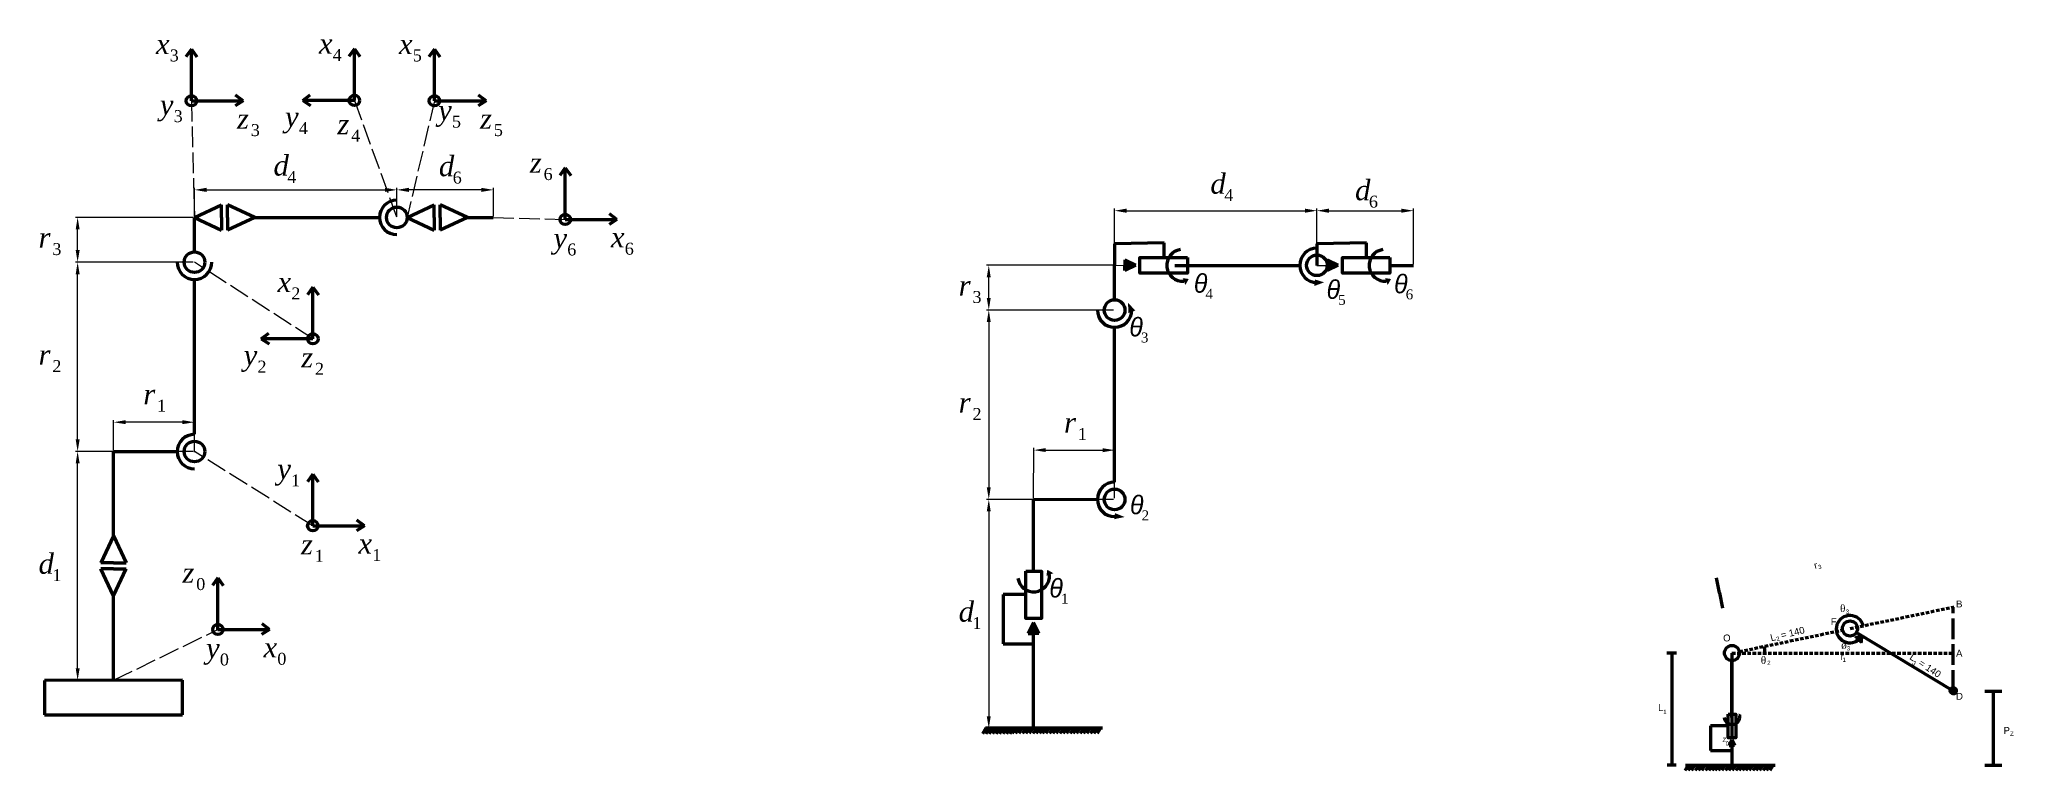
# Model space of a CAD drawing. Header units: millimetres. Extents: x 3297 to 6305, y 1168 to 1869.
# Drawn here: x 3297 to 4443, y 1168 to 1593 of the extents above; entities that cross this region are included whole.
import ezdxf

# ---------------------------------------------------------------- set-up
doc = ezdxf.new("R2010")
doc.units = ezdxf.units.MM
for name, pattern in [('ACAD_ISO02W100', [15, 12, -3]), ('ACISOTGL', [3, 2, -1]), ('ACISOWELD', [3, 2, -1])]:
    doc.linetypes.add(name, pattern=pattern)
doc.layers.add('Layer1', color=7, linetype='ACAD_ISO02W100', lineweight=30)
doc.layers.add('Layer2', color=7, linetype='Continuous', lineweight=30)
doc.styles.get("Standard").update_dxf_attribs({"font": 'arial.ttf'})
doc.styles.add('style1', font='arial.ttf', dxfattribs={"height": 8})
doc.styles.add('WMF-Symbol0', font='')
doc.styles.add('WMF-Times New Roman0', font='times.ttf')
doc.styles.add('WMF-Times New Roman1', font='timesi.ttf')
doc.styles.get('WMF-Symbol0').set_extended_font_data('Symbol', italic=True)
doc.dimstyles.new('ISO-25', dxfattribs={"dimtxt": 2.5, "dimasz": 7, "dimexe": 1.25, "dimexo": 0.625, "dimtad": 1, "dimtxsty": 'Standard', "dimcen": 2.5, "dimadec": 0, "dimazin": 0, "dimtfac": 1, "dimtmove": 0, "dimatfit": 3, "dimfxl": 1, "dimarcsym": 0})

msp = doc.modelspace()

# ---------------------------------------------------------------- texts
at = {"color": 0, "lineweight": 70, "attachment_point": 1, "rotation": 15.502981}
for s, width, gutter_width, insert, char_height in [('r', 19.63311, 20, (4326.941, 1288.996), 4), ('3', 2.93387, 12.5, (4329.494, 1287.311), 2.5)]:
    msp.add_mtext_dynamic_manual_height_columns(s, width=width, gutter_width=gutter_width, heights=[0], dxfattribs=dict(at, insert=insert, char_height=char_height))
at = {"lineweight": 70, "attachment_point": 1, "style": 'style1'}
for s, width, gutter_width, insert, char_height in [('{\\fTimes New Roman|b0|i0|c0|p18;\\H1.08333x;θ}', 20.5429, 20, (4342.552, 1264.447), 4), ('3', 2.93387, 12.5, (4345.843, 1261.604), 2.5), ('{\\fTimes New Roman|b0|i0|c0|p18;\\H1.08333x;θ}', 20.5429, 20, (4296.526, 1234.336), 4), ('2', 2.93387, 12.5, (4300.276, 1231.866), 2.5)]:
    msp.add_mtext_dynamic_manual_height_columns(s, width=width, gutter_width=gutter_width, heights=[0], dxfattribs=dict(at, insert=insert, char_height=char_height))
at = {"lineweight": 70, "attachment_point": 1}
for s, width, gutter_width, insert, char_height in [('B', 10.95052, 20, (4409.917, 1266.831), 4), ('F', 10.95052, 20, (4337.167, 1256.581), 4), ('O', 10.95052, 20, (4274.667, 1247.081), 4), ('A', 10.95052, 20, (4409.917, 1238.197), 4), ('L  ', 27.33578, 20, (4236.933, 1206.649), 4), ('D', 10.95052, 20, (4409.917, 1213.197), 4), ('1', 2.93387, 12.5, (4239.903, 1203.332), 2.5), ('Z', 6.82953, 12.5, (4274.347, 1187.109), 2.5), ('0', 2.93387, 12.5, (4276.129, 1184.967), 2.5)]:
    msp.add_mtext_dynamic_manual_height_columns(s, width=width, gutter_width=gutter_width, heights=[0], dxfattribs=dict(at, insert=insert, char_height=char_height))
for s, width, gutter_width, insert, char_height, rotation in [('L  = 140', 27.71074, 20, (4301.664, 1246.996), 4, 13.735004), ('2', 2.93387, 12.5, (4305.312, 1245.591), 2.5, 13.735004), ('L  = 140', 28.80101, 20, (4384.788, 1236.36), 4, 326.352915), ('3', 2.93387, 12.5, (4385.526, 1232.032), 2.5, 326.352915)]:
    msp.add_mtext_dynamic_manual_height_columns(s, width=width, gutter_width=gutter_width, heights=[0], dxfattribs=dict(at, insert=insert, char_height=char_height, rotation=rotation))
at = {"color": 0, "lineweight": 70, "attachment_point": 1, "style": 'style1'}
for s, width, gutter_width, insert, char_height in [('{\\fTimes New Roman|b0|i0|c0|p18;\\H1.08333x;ø}', 20.5429, 20, (4343.221, 1243.179), 4), ('3', 2.93387, 12.5, (4346.511, 1240.337), 2.5)]:
    msp.add_mtext_dynamic_manual_height_columns(s, width=width, gutter_width=gutter_width, heights=[0], dxfattribs=dict(at, insert=insert, char_height=char_height))
at = {"color": 7, "lineweight": 70, "attachment_point": 1}
for s, width, gutter_width, insert, char_height in [('r', 19.63311, 20, (4342.863, 1236.248), 4), ('1', 2.93387, 12.5, (4344.052, 1233.697), 2.5)]:
    msp.add_mtext_dynamic_manual_height_columns(s, width=width, gutter_width=gutter_width, heights=[0], dxfattribs=dict(at, insert=insert, char_height=char_height))
at = {"color": 0, "lineweight": 70, "attachment_point": 1}
for s, width, gutter_width, insert, char_height in [('P', 19.63311, 20, (4437.48, 1193.358), 4), ('Z', 2.93387, 12.5, (4441.275, 1190.662), 2.5)]:
    msp.add_mtext_dynamic_manual_height_columns(s, width=width, gutter_width=gutter_width, heights=[0], dxfattribs=dict(at, insert=insert, char_height=char_height))
at = {"layer": 'Layer1', "color": 7, "lineweight": 0}
for s, height, style, p in [('q', 10.856, 'WMF-Symbol0', (3967.35, 1445.673)), ('q', 10.856, 'WMF-Symbol0', (4083.615, 1445.338)), ('4', 5.754, 'WMF-Times New Roman0', (3974.135, 1442.145)), ('q', 10.856, 'WMF-Symbol0', (4044.427, 1442.112)), ('5', 5.754, 'WMF-Times New Roman0', (4051.212, 1438.584)), ('6', 5.754, 'WMF-Times New Roman0', (4090.4, 1441.81)), ('q', 10.856, 'WMF-Symbol0', (3929.866, 1420.286)), ('3', 5.754, 'WMF-Times New Roman0', (3936.651, 1416.757)), ('q', 10.856, 'WMF-Symbol0', (3930.245, 1316.962)), ('2', 5.754, 'WMF-Times New Roman0', (3937.03, 1313.434)), ('q', 10.856, 'WMF-Symbol0', (3883.425, 1268.595)), ('1', 5.754, 'WMF-Times New Roman0', (3890.21, 1265.067))]:
    msp.add_text(s, height=height, dxfattribs=dict(at, style=style)).set_placement(p)
at = {"layer": 'Layer2', "color": 7, "lineweight": 0}
for s, height, style, p in [('x', 11.785, 'WMF-Times New Roman1', (3364.673, 1584.282)), ('3', 6.94, 'WMF-Times New Roman0', (3372.694, 1580.027)), ('x', 11.785, 'WMF-Times New Roman1', (3459.309, 1584.519)), ('4', 6.94, 'WMF-Times New Roman0', (3467.329, 1580.263)), ('x', 11.785, 'WMF-Times New Roman1', (3505.8, 1584.282)), ('5', 6.94, 'WMF-Times New Roman0', (3513.82, 1580.027)), ('y', 11.785, 'WMF-Times New Roman1', (3366.962, 1549.021)), ('3', 6.94, 'WMF-Times New Roman0', (3374.982, 1544.765)), ('z', 11.785, 'WMF-Times New Roman1', (3411.766, 1540.916)), ('y', 11.785, 'WMF-Times New Roman1', (3439.637, 1542.022)), ('y', 11.785, 'WMF-Times New Roman1', (3528.577, 1545.855)), ('5', 6.94, 'WMF-Times New Roman0', (3536.597, 1541.599)), ('z', 11.785, 'WMF-Times New Roman1', (3552.893, 1540.916)), ('3', 6.94, 'WMF-Times New Roman0', (3419.787, 1536.661)), ('4', 6.94, 'WMF-Times New Roman0', (3447.658, 1537.766)), ('z', 11.785, 'WMF-Times New Roman1', (3470.038, 1537.71)), ('4', 6.94, 'WMF-Times New Roman0', (3478.058, 1533.454)), ('5', 6.94, 'WMF-Times New Roman0', (3560.914, 1536.661)), ('d', 11.785, 'WMF-Times New Roman1', (3432.964, 1513.688)), ('d', 11.785, 'WMF-Times New Roman1', (3528.999, 1513.331)), ('4', 6.94, 'WMF-Times New Roman0', (3440.984, 1509.432)), ('6', 6.94, 'WMF-Times New Roman0', (3537.02, 1509.075)), ('z', 11.785, 'WMF-Times New Roman1', (3581.791, 1515.362)), ('6', 6.94, 'WMF-Times New Roman0', (3589.812, 1511.106)), ('d', 11.785, 'WMF-Times New Roman1', (3976.968, 1503.12)), ('4', 6.94, 'WMF-Times New Roman0', (3984.989, 1498.865)), ('d', 11.785, 'WMF-Times New Roman1', (4060.984, 1499.37)), ('6', 6.94, 'WMF-Times New Roman0', (4069.005, 1495.115)), ('r', 11.785, 'WMF-Times New Roman1', (3296.53, 1471.797)), ('y', 11.785, 'WMF-Times New Roman1', (3595.52, 1471.553)), ('x', 11.785, 'WMF-Times New Roman1', (3628.884, 1471.996)), ('3', 6.94, 'WMF-Times New Roman0', (3304.551, 1467.541)), ('6', 6.94, 'WMF-Times New Roman0', (3603.541, 1467.298)), ('6', 6.94, 'WMF-Times New Roman0', (3636.905, 1467.74)), ('x', 11.785, 'WMF-Times New Roman1', (3435.287, 1446.022)), ('2', 6.94, 'WMF-Times New Roman0', (3443.308, 1441.766)), ('r', 11.785, 'WMF-Times New Roman1', (3830.801, 1443.971)), ('3', 6.94, 'WMF-Times New Roman0', (3838.821, 1439.715)), ('r', 11.785, 'WMF-Times New Roman1', (3296.53, 1403.797)), ('y', 11.785, 'WMF-Times New Roman1', (3415.616, 1403.525)), ('z', 11.785, 'WMF-Times New Roman1', (3449.017, 1402.213)), ('2', 6.94, 'WMF-Times New Roman0', (3304.551, 1399.541)), ('2', 6.94, 'WMF-Times New Roman0', (3423.637, 1399.269)), ('2', 6.94, 'WMF-Times New Roman0', (3457.037, 1397.957)), ('r', 11.785, 'WMF-Times New Roman1', (3357.366, 1380.846)), ('1', 6.94, 'WMF-Times New Roman0', (3365.387, 1376.59)), ('r', 11.785, 'WMF-Times New Roman1', (3830.801, 1375.971)), ('2', 6.94, 'WMF-Times New Roman0', (3838.821, 1371.715)), ('r', 11.785, 'WMF-Times New Roman1', (3891.992, 1364.38)), ('1', 6.94, 'WMF-Times New Roman0', (3900.013, 1360.124)), ('y', 11.785, 'WMF-Times New Roman1', (3435.184, 1337.408)), ('1', 6.94, 'WMF-Times New Roman0', (3443.204, 1333.152)), ('z', 11.785, 'WMF-Times New Roman1', (3448.913, 1293.599)), ('1', 6.94, 'WMF-Times New Roman0', (3456.934, 1289.344)), ('x', 11.785, 'WMF-Times New Roman1', (3482.277, 1294.042)), ('1', 6.94, 'WMF-Times New Roman0', (3490.298, 1289.786)), ('d', 11.785, 'WMF-Times New Roman1', (3296.53, 1282.339)), ('1', 6.94, 'WMF-Times New Roman0', (3304.551, 1278.083)), ('z', 11.785, 'WMF-Times New Roman1', (3380.072, 1277.154)), ('0', 6.94, 'WMF-Times New Roman0', (3388.093, 1272.898)), ('d', 11.785, 'WMF-Times New Roman1', (3830.801, 1254.513)), ('1', 6.94, 'WMF-Times New Roman0', (3838.821, 1250.257)), ('y', 11.785, 'WMF-Times New Roman1', (3393.801, 1233.346)), ('x', 11.785, 'WMF-Times New Roman1', (3427.165, 1233.788)), ('0', 6.94, 'WMF-Times New Roman0', (3401.822, 1229.09)), ('0', 6.94, 'WMF-Times New Roman0', (3435.186, 1229.532))]:
    msp.add_text(s, height=height, dxfattribs=dict(at, style=style)).set_placement(p)

# ---------------------------------------------------------------- blocks, each defined once
blk = doc.blocks.new('*D1')
at = {"layer": 'Defpoints', "color": 0, "transparency": 16777216}
for p in [(3504.6, 1505.4), (3387.1, 1489.4), (3504.6, 1489.4)]:
    blk.add_point(p, dxfattribs=at)
at = {"layer": 'Layer2', "color": 0, "lineweight": -2, "transparency": 16777216}
for p, q in [((3387.1, 1490), (3387.1, 1506.6)), ((3394.1, 1505.4), (3497.6, 1505.4)), ((3504.6, 1490), (3504.6, 1506.6))]:
    blk.add_line(p, q, dxfattribs=at)
at = {"layer": 'Layer2', "color": 0, "transparency": 16777216}
for points in [[(3394.1, 1506.6), (3394.1, 1504.2), (3387.1, 1505.4)], [(3497.6, 1506.6), (3497.6, 1504.2), (3504.6, 1505.4)]]:
    blk.add_solid(points, dxfattribs=at)
at = {"layer": 'Layer2', "color": 0, "transparency": 16777216, "insert": (3445.8, 1509.5), "char_height": 2.5, "attachment_point": 5}
blk.add_mtext('{\\H2.8x; }', dxfattribs=at)
blk = doc.blocks.new('*D2')
at = {"layer": 'Defpoints', "color": 0, "transparency": 16777216}
for p in [(3319.2, 1353.5), (3340.1, 1353.5), (3340.1, 1220.5)]:
    blk.add_point(p, dxfattribs=at)
at = {"layer": 'Layer2', "color": 0, "lineweight": -2, "transparency": 16777216}
for p, q in [((3339.4, 1353.5), (3318, 1353.5)), ((3319.2, 1227.5), (3319.2, 1346.5)), ((3339.4, 1220.5), (3318, 1220.5))]:
    blk.add_line(p, q, dxfattribs=at)
at = {"layer": 'Layer2', "color": 0, "transparency": 16777216}
for points in [[(3318.1, 1346.5), (3320.4, 1346.5), (3319.2, 1353.5)], [(3318.1, 1227.5), (3320.4, 1227.5), (3319.2, 1220.5)]]:
    blk.add_solid(points, dxfattribs=at)
at = {"layer": 'Layer2', "color": 0, "transparency": 16777216, "insert": (3315.1, 1287), "char_height": 2.5, "attachment_point": 5, "rotation": 90}
blk.add_mtext('{\\H2.8x; }', dxfattribs=at)
blk = doc.blocks.new('*D3')
at = {"layer": 'Defpoints', "color": 0, "transparency": 16777216}
for p in [(3340.1, 1370.4), (3340.1, 1353.5), (3387.1, 1352.4)]:
    blk.add_point(p, dxfattribs=at)
at = {"layer": 'Layer2', "color": 0, "lineweight": -2, "transparency": 16777216}
for p, q in [((3340.1, 1354.1), (3340.1, 1371.7)), ((3380.1, 1370.4), (3347.1, 1370.4)), ((3387.1, 1353), (3387.1, 1371.7))]:
    blk.add_line(p, q, dxfattribs=at)
at = {"layer": 'Layer2', "color": 0, "transparency": 16777216}
for points in [[(3347.1, 1371.6), (3347.1, 1369.3), (3340.1, 1370.4)], [(3380.1, 1371.6), (3380.1, 1369.3), (3387.1, 1370.4)]]:
    blk.add_solid(points, dxfattribs=at)
at = {"layer": 'Layer2', "color": 0, "transparency": 16777216, "insert": (3363.6, 1374.6), "char_height": 2.5, "attachment_point": 5}
blk.add_mtext('{\\H2.8x; }', dxfattribs=at)
blk = doc.blocks.new('*D4')
at = {"layer": 'Defpoints', "color": 0, "transparency": 16777216}
for p in [(3504.6, 1505.4), (3504.6, 1489.4), (3560.6, 1489.4)]:
    blk.add_point(p, dxfattribs=at)
at = {"layer": 'Layer2', "color": 0, "lineweight": -2, "transparency": 16777216}
for p, q in [((3504.6, 1490), (3504.6, 1506.6)), ((3553.6, 1505.4), (3511.6, 1505.4)), ((3560.6, 1490), (3560.6, 1506.6))]:
    blk.add_line(p, q, dxfattribs=at)
at = {"layer": 'Layer2', "color": 0, "transparency": 16777216}
for points in [[(3511.6, 1506.6), (3511.6, 1504.2), (3504.6, 1505.4)], [(3553.6, 1506.6), (3553.6, 1504.2), (3560.6, 1505.4)]]:
    blk.add_solid(points, dxfattribs=at)
at = {"layer": 'Layer2', "color": 0, "transparency": 16777216, "insert": (3532.6, 1509.5), "char_height": 2.5, "attachment_point": 5}
blk.add_mtext('{\\H2.8x; }', dxfattribs=at)
blk = doc.blocks.new('*D20')
at = {"layer": 'Defpoints', "color": 0, "transparency": 16777216}
for p in [(3319.2, 1463.4), (3387.1, 1463.4), (3387.1, 1353.4)]:
    blk.add_point(p, dxfattribs=at)
at = {"layer": 'Layer2', "color": 0, "lineweight": -2, "transparency": 16777216}
for p, q in [((3386.4, 1463.4), (3318, 1463.4)), ((3319.2, 1360.4), (3319.2, 1456.4)), ((3386.4, 1353.4), (3318, 1353.4))]:
    blk.add_line(p, q, dxfattribs=at)
at = {"layer": 'Layer2', "color": 0, "transparency": 16777216}
for points in [[(3318.1, 1456.4), (3320.4, 1456.4), (3319.2, 1463.4)], [(3318.1, 1360.4), (3320.4, 1360.4), (3319.2, 1353.4)]]:
    blk.add_solid(points, dxfattribs=at)
blk = doc.blocks.new('*D21')
at = {"layer": 'Defpoints', "color": 0, "transparency": 16777216}
for p in [(3319.2, 1489.4), (3387.1, 1489.4), (3387.1, 1463.4)]:
    blk.add_point(p, dxfattribs=at)
at = {"layer": 'Layer2', "color": 0, "lineweight": -2, "transparency": 16777216}
for p, q in [((3386.4, 1489.4), (3318, 1489.4)), ((3319.2, 1470.4), (3319.2, 1482.4)), ((3386.4, 1463.4), (3318, 1463.4))]:
    blk.add_line(p, q, dxfattribs=at)
at = {"layer": 'Layer2', "color": 0, "transparency": 16777216}
for points in [[(3318.1, 1482.4), (3320.4, 1482.4), (3319.2, 1489.4)], [(3318.1, 1470.4), (3320.4, 1470.4), (3319.2, 1463.4)]]:
    blk.add_solid(points, dxfattribs=at)
blk = doc.blocks.new('*D5')
at = {"layer": 'Defpoints', "color": 0, "transparency": 16777216}
for p in [(3848.3, 1461.6), (3921.3, 1461.6), (3921.3, 1435.6)]:
    blk.add_point(p, dxfattribs=at)
at = {"layer": 'Layer2', "color": 0, "lineweight": -2, "transparency": 16777216}
for p, q in [((3920.7, 1461.6), (3847, 1461.6)), ((3848.3, 1442.6), (3848.3, 1454.6)), ((3920.7, 1435.6), (3847, 1435.6))]:
    blk.add_line(p, q, dxfattribs=at)
at = {"layer": 'Layer2', "color": 0, "transparency": 16777216}
for points in [[(3847.1, 1454.6), (3849.4, 1454.6), (3848.3, 1461.6)], [(3847.1, 1442.6), (3849.4, 1442.6), (3848.3, 1435.6)]]:
    blk.add_solid(points, dxfattribs=at)
at = {"layer": 'Layer2', "color": 0, "transparency": 16777216, "insert": (3843.1, 1448.6), "char_height": 2.5, "attachment_point": 5, "rotation": 90}
blk.add_mtext('{\\H3.6x;  }', dxfattribs=at)
blk = doc.blocks.new('*D6')
at = {"layer": 'Defpoints', "color": 0, "transparency": 16777216}
for p in [(4038.8, 1493.3), (3921.3, 1461.6), (4038.8, 1461.6)]:
    blk.add_point(p, dxfattribs=at)
at = {"layer": 'Layer2', "color": 0, "lineweight": -2, "transparency": 16777216}
for p, q in [((3921.3, 1462.2), (3921.3, 1494.5)), ((3928.3, 1493.3), (4031.8, 1493.3)), ((4038.8, 1462.2), (4038.8, 1494.5))]:
    blk.add_line(p, q, dxfattribs=at)
at = {"layer": 'Layer2', "color": 0, "transparency": 16777216}
for points in [[(3928.3, 1494.5), (3928.3, 1492.1), (3921.3, 1493.3)], [(4031.8, 1494.5), (4031.8, 1492.1), (4038.8, 1493.3)]]:
    blk.add_solid(points, dxfattribs=at)
at = {"layer": 'Layer2', "color": 0, "transparency": 16777216, "insert": (3980.1, 1498.4), "char_height": 2.5, "attachment_point": 5}
blk.add_mtext('{\\H3.6x;  {\\H0.27778x;}}', dxfattribs=at)
blk = doc.blocks.new('*D7')
at = {"layer": 'Defpoints', "color": 0, "transparency": 16777216}
for p in [(4094.8, 1493.3), (4038.8, 1461.6), (4094.8, 1461.6)]:
    blk.add_point(p, dxfattribs=at)
at = {"layer": 'Layer2', "color": 0, "lineweight": -2, "transparency": 16777216}
for p, q in [((4038.8, 1462.2), (4038.8, 1494.5)), ((4045.8, 1493.3), (4087.8, 1493.3)), ((4094.8, 1462.2), (4094.8, 1494.5))]:
    blk.add_line(p, q, dxfattribs=at)
at = {"layer": 'Layer2', "color": 0, "transparency": 16777216}
for points in [[(4045.8, 1494.5), (4045.8, 1492.1), (4038.8, 1493.3)], [(4087.8, 1494.5), (4087.8, 1492.1), (4094.8, 1493.3)]]:
    blk.add_solid(points, dxfattribs=at)
at = {"layer": 'Layer2', "color": 0, "transparency": 16777216, "insert": (4066.8, 1498.4), "char_height": 2.5, "attachment_point": 5}
blk.add_mtext('{\\H3.6x;  }', dxfattribs=at)
blk = doc.blocks.new('*D8')
at = {"layer": 'Defpoints', "color": 0, "transparency": 16777216}
for p in [(3921.4, 1354.2), (3874.3, 1325.6), (3921.3, 1325.6)]:
    blk.add_point(p, dxfattribs=at)
at = {"layer": 'Layer2', "color": 0, "lineweight": -2, "transparency": 16777216}
for p, q in [((3874.3, 1326.3), (3874.4, 1355.5)), ((3881.4, 1354.2), (3914.4, 1354.2)), ((3921.3, 1326.2), (3921.4, 1355.4))]:
    blk.add_line(p, q, dxfattribs=at)
at = {"layer": 'Layer2', "color": 0, "transparency": 16777216}
for points in [[(3881.4, 1355.4), (3881.4, 1353.1), (3874.4, 1354.2)], [(3914.4, 1355.3), (3914.4, 1353), (3921.4, 1354.2)]]:
    blk.add_solid(points, dxfattribs=at)
at = {"layer": 'Layer2', "color": 0, "transparency": 16777216, "insert": (3897.9, 1359.3), "char_height": 2.5, "attachment_point": 5, "rotation": 359.8978}
blk.add_mtext('{\\H3.6x;  }', dxfattribs=at)
blk = doc.blocks.new('*D10')
at = {"layer": 'Defpoints', "color": 0, "transparency": 16777216}
for p in [(3921.3, 1435.6), (3848.3, 1325.6), (3921.3, 1325.6)]:
    blk.add_point(p, dxfattribs=at)
at = {"layer": 'Layer2', "color": 0, "lineweight": -2, "transparency": 16777216}
for p, q in [((3920.7, 1435.6), (3847, 1435.6)), ((3848.3, 1428.6), (3848.3, 1332.6)), ((3920.7, 1325.6), (3847, 1325.6))]:
    blk.add_line(p, q, dxfattribs=at)
at = {"layer": 'Layer2', "color": 0, "transparency": 16777216}
for points in [[(3847.1, 1428.6), (3849.4, 1428.6), (3848.3, 1435.6)], [(3847.1, 1332.6), (3849.4, 1332.6), (3848.3, 1325.6)]]:
    blk.add_solid(points, dxfattribs=at)
blk = doc.blocks.new('*D11')
at = {"layer": 'Defpoints', "color": 0, "transparency": 16777216}
for p in [(3874.3, 1325.6), (3848.3, 1192.6), (3874.3, 1192.6)]:
    blk.add_point(p, dxfattribs=at)
at = {"layer": 'Layer2', "color": 0, "lineweight": -2, "transparency": 16777216}
for p, q in [((3873.7, 1325.6), (3847, 1325.6)), ((3848.3, 1318.6), (3848.3, 1199.6)), ((3873.7, 1192.6), (3847, 1192.6))]:
    blk.add_line(p, q, dxfattribs=at)
at = {"layer": 'Layer2', "color": 0, "transparency": 16777216}
for points in [[(3847.1, 1318.6), (3849.4, 1318.6), (3848.3, 1325.6)], [(3847.1, 1199.6), (3849.4, 1199.6), (3848.3, 1192.6)]]:
    blk.add_solid(points, dxfattribs=at)

# ---------------------------------------------------------------- dimensions: what is measured, and where the dimension line sits
at = {"layer": 'Layer2'}
for base, p1, p2, text, picture, middle in [((3504.57, 1505.388), (3387.07, 1489.384), (3504.57, 1489.384), '{\\H2.8x; }', '*D1', (3445.82, 1509.513)), ((3504.57, 1505.388), (3560.57, 1489.384), (3504.57, 1489.384), '{\\H2.8x; }', '*D4', (3532.57, 1509.513)), ((4038.841, 1493.288), (3921.341, 1461.558), (4038.841, 1461.558), '{\\H3.6x;  {\\H0.27778x;}}', '*D6', (3980.091, 1498.413)), ((4094.841, 1493.288), (4038.841, 1461.558), (4094.841, 1461.558), '{\\H3.6x;  }', '*D7', (4066.841, 1498.413)), ((3340.07, 1370.425), (3387.07, 1352.372), (3340.07, 1353.468), '{\\H2.8x; }', '*D3', (3363.57, 1374.55))]:
    dim = msp.add_linear_dim(base=base, p1=p1, p2=p2, text=text, dimstyle='ISO-25', dxfattribs=at)
    dim.commit()
    dim.dimension.update_dxf_attribs({"geometry": picture, "text_midpoint": middle})
for base, p1, p2, text, picture, middle in [((3319.233, 1489.384), (3387.07, 1463.384), (3387.07, 1489.384), '  ', '*D21', (3317.358, 1476.384)), ((3319.233, 1463.384), (3387.07, 1353.384), (3387.07, 1463.384), ' ', '*D20', (3319.233, 1408.384)), ((3848.267, 1461.558), (3921.341, 1435.558), (3921.341, 1461.558), '{\\H3.6x;  }', '*D5', (3843.142, 1448.558)), ((3848.267, 1325.558), (3921.341, 1435.558), (3921.341, 1325.558), '  ', '*D10', (3846.392, 1380.558)), ((3319.233, 1353.468), (3340.07, 1220.468), (3340.07, 1353.468), '{\\H2.8x; }', '*D2', (3315.108, 1286.968)), ((3848.267, 1192.641), (3874.341, 1325.558), (3874.341, 1192.641), '  ', '*D11', (3846.392, 1259.099))]:
    dim = msp.add_linear_dim(base=base, p1=p1, p2=p2, angle=90, text=text, dimstyle='ISO-25', dxfattribs=at)
    dim.commit()
    dim.dimension.update_dxf_attribs({"geometry": picture, "text_midpoint": middle})
dim = msp.add_aligned_dim(p1=(3874.341, 1325.641), p2=(3921.341, 1325.558), distance=28.607, text='{\\H3.6x;  }', dimstyle='ISO-25', dxfattribs=at)
dim.commit()
dim.dimension.update_dxf_attribs({"geometry": '*D8', "text_midpoint": (3897.901, 1359.332)})

# ---------------------------------------------------------------- hatches: boundary and pattern name
at = {"lineweight": 70}
h = msp.add_hatch(color=256, dxfattribs=at)
h.dxf.hatch_style = 1
h.paths.add_polyline_path([(3933.75, 1461.599), (3927.341, 1464.692), (3927.341, 1461.599), (3927.341, 1458.506)])
h = msp.add_hatch(color=256, dxfattribs=at)
h.dxf.hatch_style = 1
h.paths.add_polyline_path([(4051.25, 1461.599), (4044.841, 1464.692), (4044.841, 1461.599), (4044.841, 1458.506)])
h = msp.add_hatch(color=256, dxfattribs=at)
h.dxf.hatch_style = 1
h.paths.add_polyline_path([(3964.407, 1453.633), (3960.907, 1454.133), (3962.407, 1450.133)])
h = msp.add_hatch(color=256, dxfattribs=at)
h.dxf.hatch_style = 1
h.paths.add_polyline_path([(4037.645, 1453.362), (4037.315, 1449.563), (4042.988, 1451.693)])
h = msp.add_hatch(color=256, dxfattribs=at)
h.dxf.hatch_style = 1
h.paths.add_polyline_path([(4081.907, 1453.633), (4078.407, 1454.133), (4079.907, 1450.133)])
h = msp.add_hatch(color=256, dxfattribs=at)
h.dxf.hatch_style = 1
h.paths.add_polyline_path([(3929.146, 1439.813), (3929.341, 1433.808), (3933.341, 1435.308)])
h = msp.add_hatch(color=256, dxfattribs=at)
h.dxf.hatch_style = 1
h.paths.add_polyline_path([(3921.572, 1317.587), (3921.072, 1314.087), (3927.189, 1315.343)])
h = msp.add_hatch(color=256, dxfattribs=at)
h.dxf.hatch_style = 1
h.paths.add_polyline_path([(3882.265, 1284.707), (3881.765, 1281.207), (3885.765, 1282.707)])
h = msp.add_hatch(color=256, dxfattribs=at)
h.dxf.hatch_style = 1
h.paths.add_polyline_path([(3874.3, 1254.051), (3871.207, 1247.641), (3874.3, 1247.641), (3877.393, 1247.641)])
h = msp.add_hatch(dxfattribs=at)
h.set_pattern_fill('ANSI31', color=256, scale=0.5)
h.set_pattern_definition([(45, (2989.30231, 1180.19683), (-0.0441941738, 0.0441941738), [])])
h.paths.add_polyline_path([(4351.802, 1245.197), (4355.052, 1242.697), (4355.274, 1246.4)])
h = msp.add_hatch(dxfattribs=at)
h.set_pattern_fill('ANSI31', color=256, scale=0.5)
h.set_pattern_definition([(45, (3583.510314, 1125.347685), (-0.044194174, 0.044194174), [])])
h.paths.add_polyline_path([(4410.085, 1214.416, 1), (4406.511, 1214.416, 1)])
h = msp.add_hatch(color=256, dxfattribs=at)
h.dxf.hatch_style = 1
h.paths.add_polyline_path([(4283.785, 1201.23), (4283.535, 1199.48), (4285.535, 1200.23)])
h = msp.add_hatch(color=256, dxfattribs=at)
h.dxf.hatch_style = 1
h.paths.add_polyline_path([(4279.802, 1185.901), (4278.256, 1182.697), (4279.802, 1182.697), (4281.349, 1182.697)])

# ---------------------------------------------------------------- linework, layer by layer
for p, q in [((3385.265, 1587.148), (3382.11, 1582.642)), ((3385.265, 1557.148), (3385.265, 1587.148)), ((3385.265, 1587.148), (3388.42, 1582.642)), ((3479.9, 1587.384), (3476.746, 1582.879)), ((3479.9, 1557.384), (3479.9, 1587.384)), ((3479.9, 1587.384), (3483.055, 1582.879)), ((3526.392, 1587.148), (3523.237, 1582.642)), ((3526.392, 1557.148), (3526.392, 1587.148)), ((3526.392, 1587.148), (3529.546, 1582.642)), ((3415.265, 1557.148), (3410.878, 1560.465)), ((3449.9, 1557.384), (3454.287, 1560.701)), ((3556.392, 1557.148), (3552.005, 1560.465)), ((3385.265, 1557.148), (3415.265, 1557.148)), ((3415.265, 1557.148), (3410.647, 1554.16)), ((3479.9, 1557.384), (3449.9, 1557.384)), ((3449.9, 1557.384), (3454.518, 1554.396)), ((3526.392, 1557.148), (3556.392, 1557.148)), ((3556.392, 1557.148), (3551.774, 1554.16)), ((3602.383, 1518.227), (3599.228, 1513.722)), ((3602.383, 1488.227), (3602.383, 1518.227)), ((3602.383, 1518.227), (3605.538, 1513.722)), ((3387.07, 1489.384), (3402.82, 1496.734)), ((3402.82, 1489.384), (3402.82, 1496.734)), ((3406.32, 1489.384), (3406.32, 1496.734)), ((3422.07, 1489.384), (3406.32, 1496.734)), ((3510.57, 1489.384), (3526.32, 1496.734)), ((3526.32, 1489.384), (3526.32, 1496.734)), ((3529.82, 1489.384), (3529.82, 1496.734)), ((3545.57, 1489.384), (3529.82, 1496.734)), ((3632.383, 1488.227), (3627.996, 1491.544)), ((3387.07, 1469.384), (3387.07, 1489.384)), ((3387.07, 1489.384), (3402.82, 1482.034)), ((3402.82, 1489.384), (3402.82, 1482.034)), ((3406.32, 1489.384), (3406.32, 1482.034)), ((3422.07, 1489.384), (3406.32, 1482.034)), ((3422.07, 1489.384), (3465.82, 1489.384)), ((3465.82, 1489.384), (3494.57, 1489.384)), ((3510.57, 1489.384), (3526.32, 1482.034)), ((3526.32, 1489.384), (3526.32, 1482.034)), ((3529.82, 1489.384), (3529.82, 1482.034)), ((3545.57, 1489.384), (3529.82, 1482.034)), ((3545.57, 1489.384), (3560.57, 1489.384)), ((3602.383, 1488.227), (3632.383, 1488.227)), ((3632.383, 1488.227), (3627.765, 1485.239)), ((3921.341, 1441.558), (3921.341, 1461.558)), ((3933.75, 1461.599), (3927.341, 1464.692)), ((3927.341, 1464.692), (3927.341, 1461.599)), ((3933.75, 1461.599), (3927.341, 1458.506)), ((3927.341, 1458.506), (3927.341, 1461.599)), ((3956.341, 1461.558), (4000.091, 1461.558)), ((4000.091, 1461.558), (4028.841, 1461.558)), ((4051.25, 1461.599), (4044.841, 1464.692)), ((4044.841, 1464.692), (4044.841, 1461.599)), ((4051.25, 1461.599), (4044.841, 1458.506)), ((4044.841, 1458.506), (4044.841, 1461.599)), ((4081.103, 1461.558), (4094.841, 1461.558)), ((3387.07, 1363.384), (3387.07, 1453.384)), ((3455.879, 1448.887), (3452.724, 1444.382)), ((3455.879, 1418.887), (3455.879, 1448.887)), ((3455.879, 1448.887), (3459.034, 1444.382)), ((3425.879, 1418.887), (3430.266, 1422.204)), ((3921.341, 1335.558), (3921.341, 1425.558)), ((3455.879, 1418.887), (3425.879, 1418.887)), ((3425.879, 1418.887), (3430.497, 1415.899)), ((3340.07, 1353.468), (3377.07, 1353.402)), ((3340.07, 1304.468), (3340.07, 1353.468)), ((3455.776, 1340.273), (3452.621, 1335.768)), ((3455.776, 1310.273), (3455.776, 1340.273)), ((3455.776, 1340.273), (3458.93, 1335.768)), ((3874.341, 1325.641), (3911.341, 1325.575)), ((3874.341, 1283.903), (3874.341, 1325.641)), ((3455.776, 1310.273), (3485.776, 1310.273)), ((3485.776, 1310.273), (3481.158, 1307.285)), ((3485.776, 1310.273), (3481.389, 1313.59)), ((3340.07, 1304.468), (3332.72, 1288.718)), ((3340.07, 1304.468), (3347.42, 1288.718)), ((3340.07, 1288.718), (3332.72, 1288.718)), ((3340.07, 1285.218), (3332.72, 1285.218)), ((3340.07, 1269.468), (3332.72, 1285.218)), ((3340.07, 1288.718), (3347.42, 1288.718)), ((3340.07, 1285.218), (3347.42, 1285.218)), ((3340.07, 1269.468), (3347.42, 1285.218)), ((3400.664, 1280.019), (3397.509, 1275.514)), ((3400.664, 1250.019), (3400.664, 1280.019)), ((3400.664, 1280.019), (3403.819, 1275.514)), ((3340.07, 1220.468), (3340.07, 1269.468)), ((3400.664, 1250.019), (3430.664, 1250.019)), ((3430.664, 1250.019), (3426.046, 1247.032)), ((3430.664, 1250.019), (3426.277, 1253.337)), ((3874.3, 1254.051), (3871.207, 1247.641)), ((3874.3, 1254.051), (3877.393, 1247.641)), ((3871.207, 1247.641), (3874.3, 1247.641)), ((3874.341, 1192.641), (3874.3, 1247.641)), ((3877.393, 1247.641), (3874.3, 1247.641)), ((4247.568, 1236.327), (4242.037, 1236.327)), ((4244.802, 1236.327), (4244.802, 1171.227)), ((4279.823, 1219.089), (4279.823, 1231.93)), ((3380.07, 1220.514), (3300.07, 1220.422)), ((3300.07, 1220.422), (3300.07, 1200.422)), ((3380.07, 1200.514), (3380.07, 1220.514)), ((4279.823, 1198.827), (4279.823, 1225.694)), ((3300.07, 1200.422), (3380.07, 1200.514)), ((3846.478, 1192.629), (3844.681, 1189.463)), ((3914.341, 1192.688), (3846.467, 1192.609)), ((3848.307, 1192.629), (3846.51, 1189.463)), ((3850.307, 1192.629), (3848.51, 1189.463)), ((3852.307, 1192.629), (3850.51, 1189.463)), ((3854.307, 1192.629), (3852.51, 1189.463)), ((3856.307, 1192.629), (3854.51, 1189.463)), ((3858.307, 1192.629), (3856.51, 1189.463)), ((3860.307, 1192.629), (3858.51, 1189.463)), ((3862.307, 1192.629), (3860.51, 1189.463)), ((3863.593, 1192.688), (3861.796, 1189.522)), ((3865.593, 1192.688), (3863.796, 1189.522)), ((3867.593, 1192.688), (3865.796, 1189.522)), ((3869.593, 1192.688), (3867.796, 1189.522)), ((3871.593, 1192.688), (3869.796, 1189.522)), ((3873.593, 1192.688), (3871.796, 1189.522)), ((3875.593, 1192.688), (3873.796, 1189.522)), ((3877.593, 1192.688), (3875.796, 1189.522)), ((3879.593, 1192.688), (3877.796, 1189.522)), ((3881.26, 1192.688), (3879.463, 1189.522)), ((3883.26, 1192.688), (3881.463, 1189.522)), ((3885.26, 1192.688), (3883.463, 1189.522)), ((3887.26, 1192.688), (3885.463, 1189.522)), ((3889.26, 1192.688), (3887.463, 1189.522)), ((3891.26, 1192.688), (3889.463, 1189.522)), ((3893.26, 1192.688), (3891.463, 1189.522)), ((3895.26, 1192.688), (3893.463, 1189.522)), ((3897.26, 1192.688), (3895.463, 1189.522)), ((3899.089, 1192.688), (3897.292, 1189.522)), ((3901.089, 1192.688), (3899.292, 1189.522)), ((3903.089, 1192.688), (3901.292, 1189.522)), ((3905.089, 1192.688), (3903.292, 1189.522)), ((3907.089, 1192.688), (3905.292, 1189.522)), ((3909.089, 1192.688), (3907.292, 1189.522)), ((3911.089, 1192.688), (3909.292, 1189.522)), ((3913.089, 1192.688), (3911.292, 1189.522)), ((4279.802, 1185.901), (4278.256, 1182.697)), ((4278.256, 1182.697), (4279.802, 1182.697)), ((4279.802, 1185.901), (4281.349, 1182.697)), ((4281.349, 1182.697), (4279.802, 1182.697)), ((4247.407, 1171.227), (4242.198, 1171.227)), ((4254.156, 1171.227), (4252.359, 1168.062)), ((4252.923, 1171.227), (4304.904, 1171.227)), ((4256.156, 1171.227), (4254.359, 1168.062)), ((4258.156, 1171.227), (4256.359, 1168.062)), ((4260.156, 1171.227), (4258.359, 1168.062)), ((4262.156, 1171.227), (4260.359, 1168.062)), ((4264.156, 1171.227), (4262.359, 1168.062)), ((4266.156, 1171.227), (4264.359, 1168.062)), ((4268.156, 1171.227), (4266.359, 1168.062)), ((4270.156, 1171.227), (4268.359, 1168.062)), ((4271.823, 1171.227), (4270.026, 1168.062)), ((4273.823, 1171.227), (4272.026, 1168.062)), ((4275.823, 1171.227), (4274.026, 1168.062)), ((4277.823, 1171.227), (4276.026, 1168.062)), ((4279.823, 1171.227), (4278.026, 1168.062)), ((4281.823, 1171.227), (4280.026, 1168.062)), ((4283.823, 1171.227), (4282.026, 1168.062)), ((4285.823, 1171.227), (4284.026, 1168.062)), ((4287.823, 1171.227), (4286.026, 1168.062)), ((4289.652, 1171.227), (4287.855, 1168.062)), ((4291.652, 1171.227), (4289.855, 1168.062)), ((4293.652, 1171.227), (4291.855, 1168.062)), ((4295.652, 1171.227), (4293.855, 1168.062)), ((4297.652, 1171.227), (4295.855, 1168.062)), ((4299.652, 1171.227), (4297.855, 1168.062)), ((4301.652, 1171.227), (4299.855, 1168.062)), ((4303.652, 1171.227), (4301.855, 1168.062))]:
    msp.add_line(p, q, dxfattribs=at)
at = {"color": 0, "lineweight": 70}
for p, q in [((3950.103, 1474.582), (3921.341, 1474.078)), ((3921.341, 1474.078), (3921.341, 1461.558)), ((3950.103, 1466.132), (3950.103, 1474.582)), ((4067.603, 1474.582), (4038.841, 1474.078)), ((4038.841, 1474.078), (4038.841, 1461.558)), ((4067.603, 1466.132), (4067.603, 1474.582)), ((4272.564, 1271.252), (4270.738, 1280.039)), ((3869.767, 1270.403), (3856.61, 1270.403)), ((3856.61, 1270.403), (3856.61, 1241.641)), ((4272.564, 1271.252), (4274.39, 1262.465)), ((4408.298, 1263.03), (4408.583, 1263.03)), ((3856.61, 1241.641), (3874.341, 1241.641)), ((4355.274, 1246.4), (4351.802, 1245.197)), ((4351.802, 1245.197), (4355.052, 1242.697)), ((4352.123, 1248.301), (4408.298, 1214.416)), ((4355.052, 1242.697), (4355.274, 1246.4)), ((4279.823, 1236.327), (4279.823, 1187.066)), ((4426.552, 1214.197), (4436.548, 1214.197)), ((4431.55, 1214.197), (4431.55, 1171.227)), ((4277.536, 1194.078), (4267.302, 1194.078)), ((4267.302, 1194.078), (4267.302, 1179.697)), ((4279.802, 1182.697), (4279.802, 1171.227)), ((4267.302, 1179.697), (4279.823, 1179.697)), ((4279.823, 1179.697), (4279.823, 1171.227)), ((4426.552, 1171.227), (4436.548, 1171.227))]:
    msp.add_line(p, q, dxfattribs=at)
at = {"color": 0, "linetype": 'ACISOWELD', "lineweight": 70}
for p, q in [((4348.358, 1250.572), (4408.298, 1263.03)), ((4279.823, 1236.327), (4408.298, 1236.327))]:
    msp.add_line(p, q, dxfattribs=at)
at = {"color": 0, "linetype": 'ACAD_ISO02W100', "lineweight": 70}
msp.add_line((4408.298, 1214.416), (4408.298, 1263.03), dxfattribs=at)
at = {"color": 0, "linetype": 'ACISOTGL', "lineweight": 70}
msp.add_line((4284.128, 1237.222), (4344.053, 1249.677), dxfattribs=at)
at = {"lineweight": 70}
for points in [[(3963.603, 1466.132), (3963.603, 1456.984), (3936.079, 1456.984), (3936.079, 1466.132)], [(4081.103, 1466.132), (4081.103, 1456.984), (4053.579, 1456.984), (4053.579, 1466.132)], [(3869.767, 1283.903), (3878.915, 1283.903), (3878.915, 1256.379), (3869.767, 1256.379)], [(4277.536, 1200.828), (4282.11, 1200.828), (4282.11, 1187.066), (4277.536, 1187.066)]]:
    msp.add_lwpolyline(points, close=True, dxfattribs=at)
at = {"color": 0, "lineweight": 70}
msp.add_lwpolyline([(4298.713, 1239.302, 1.5, 0, 0), (4298.523, 1240.214, 0, 0, 0)], format="xyseb", dxfattribs=at)
at = {"lineweight": 100}
for centre in [(3385.265, 1557.148), (3479.9, 1557.384), (3526.392, 1557.148), (3602.383, 1488.227), (3455.879, 1418.887), (3455.776, 1310.273), (3400.664, 1250.019)]:
    msp.add_circle(centre, 3, dxfattribs=at)
at = {"lineweight": 70}
for centre, radius in [((3504.57, 1489.384), 6), ((3387.07, 1463.384), 6), ((4038.841, 1461.558), 6), ((3921.341, 1435.558), 6), ((3387.07, 1353.384), 6), ((3921.341, 1325.558), 6), ((4348.358, 1250.572), 4.397), ((4279.823, 1236.327), 4.397), ((4408.298, 1214.416), 1.787)]:
    msp.add_circle(centre, radius, dxfattribs=at)
for centre, start, end in [((3504.57, 1489.384), 90, 270), ((4038.841, 1461.558), 90, 270), ((3387.07, 1463.384), 180, 0), ((3921.341, 1435.558), 180, 0), ((3387.07, 1353.384), 90, 270), ((3921.341, 1325.558), 90, 270)]:
    msp.add_arc(centre, 10, start, end, dxfattribs=at)
at = {"color": 0, "lineweight": 70}
for centre, radius, start, end in [((3960.841, 1461.558), 9.228, 98.150933, 274.544628), ((4078.341, 1461.558), 9.228, 98.150933, 274.544628), ((3874.341, 1281.141), 9.228, 188.150933, 4.544628), ((4348.306, 1250.215), 7.944, 14.187122, 308.999874), ((4279.823, 1236.327), 19.122, 0, 11.741479), ((4279.823, 1199.447), 4.614, 188.150933, 4.544628)]:
    msp.add_arc(centre, radius, start, end, dxfattribs=at)
at = {"layer": 'Layer1'}
for p, q in [((3385.265, 1557.148), (3387.07, 1489.384)), ((3479.9, 1557.384), (3504.57, 1489.384)), ((3526.392, 1557.148), (3510.57, 1489.384)), ((3560.57, 1489.384), (3602.383, 1488.227)), ((3455.879, 1418.887), (3387.07, 1463.384)), ((3921.341, 1461.558), (3927.341, 1461.599)), ((4038.841, 1461.558), (4044.841, 1461.558)), ((3455.776, 1310.273), (3387.07, 1353.384)), ((3340.07, 1220.468), (3400.664, 1250.019))]:
    msp.add_line(p, q, dxfattribs=at)

msp.set_redraw_order([(e.dxf.handle, doc.entitydb.next_handle()) for e in msp.query("TEXT MTEXT ATTDEF DIMENSION ARC_DIMENSION")])  # texts and dimensions are drawn at this point

doc.saveas('drawing.dxf')
